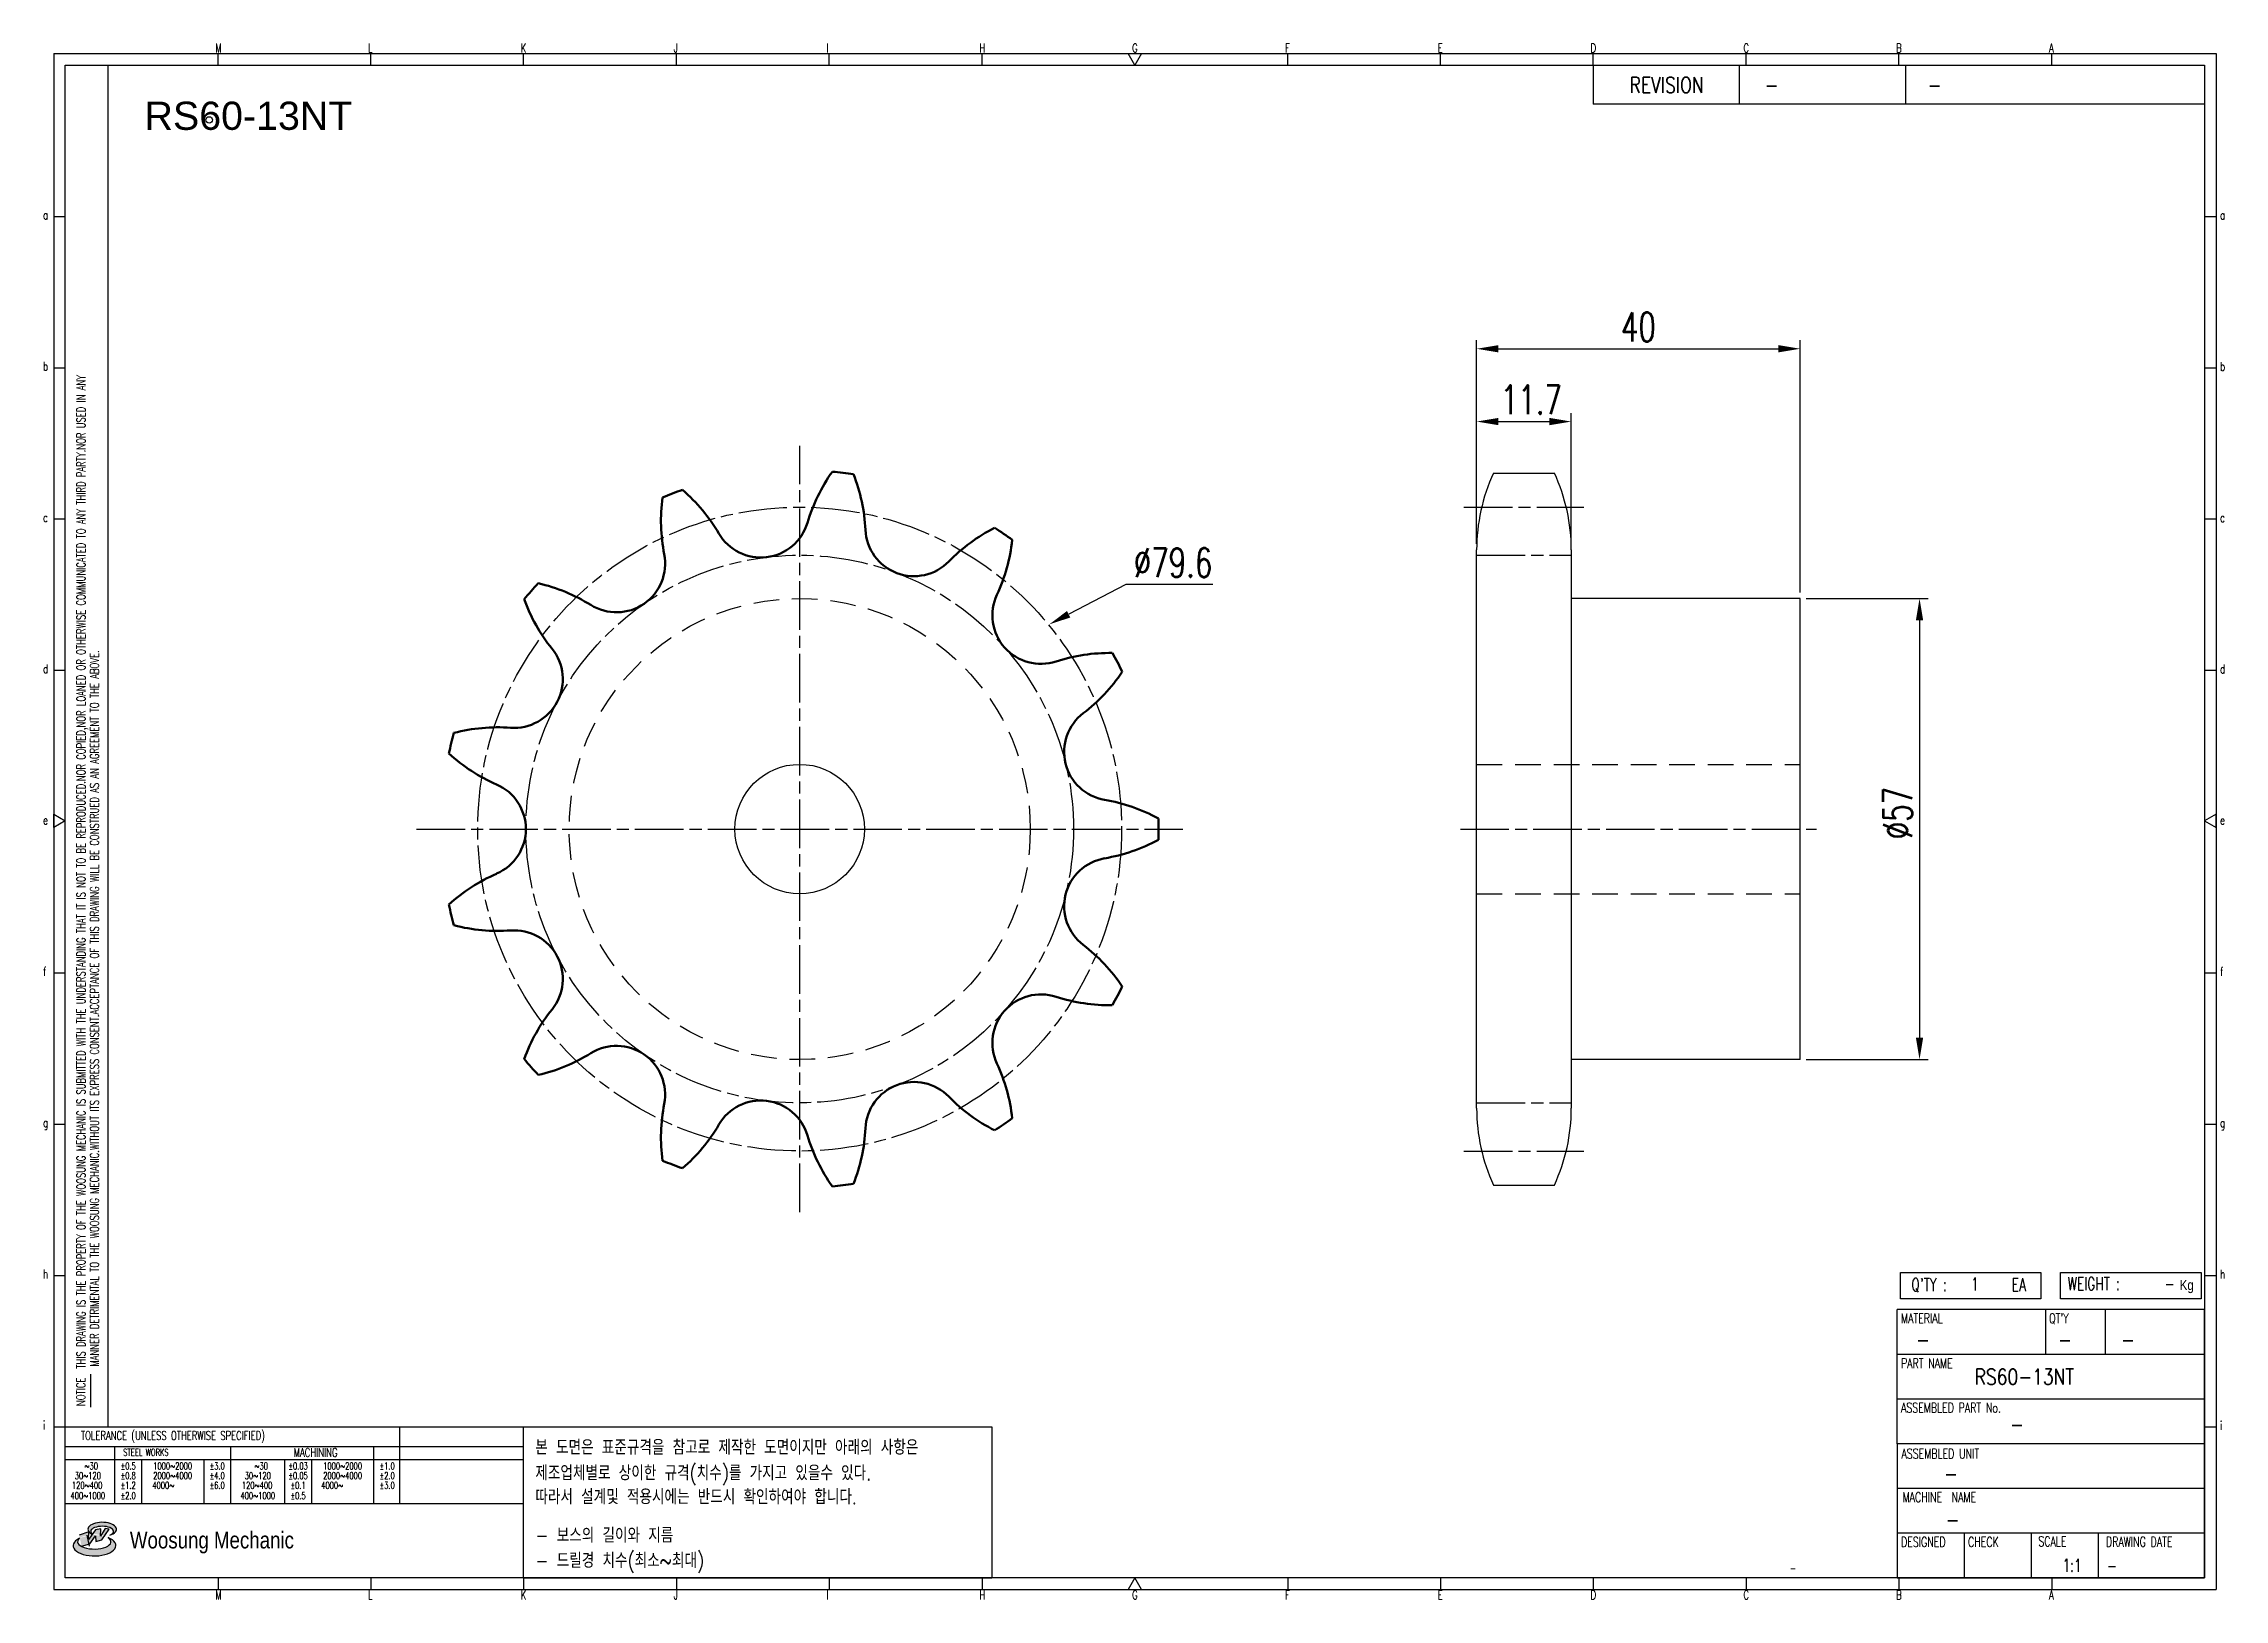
# Model space of a CAD drawing. Header units: millimetres. Extents: x 24105 to 25380, y 30 to 223.
# Drawn here: x 24105.4 to 24375, y 30.4 to 222.7 of the extents above; entities that cross this region are included whole.
import ezdxf
from ezdxf.enums import TextEntityAlignment as Align

# ---------------------------------------------------------------- set-up
doc = ezdxf.new("R2010")
doc.units = ezdxf.units.MM
for name, pattern in [('AM_ISO08W050', [18, 12, -1.5, 3, -1.5]), ('AM_ISO08W050x2', [9, 6, -0.75, 1.5, -0.75]), ('HIDDEN', [9.525, 6.35, -3.175])]:
    doc.linetypes.add(name, pattern=pattern)
for name, color, linetype, lineweight in [('AM_0N', 7, 'Continuous', 50), ('AM_7', 4, 'AM_ISO08W050', 25), ('AM_7N', 4, 'AM_ISO08W050', 25)]:
    doc.layers.add(name, color=color, linetype=linetype, lineweight=lineweight)
for name, color, linetype in [('HL', 2, 'HIDDEN'), ('S-DIM', 7, 'Continuous'), ('TITLE', 7, 'Continuous'), ('도면레이아웃', 7, 'Continuous')]:
    doc.layers.add(name, color=color, linetype=linetype)
doc.styles.add('HAN', font='ROMANS.shx', dxfattribs={"width": 0.7, "bigfont": 'whgtxt.shx'})
doc.styles.add('HKD_ST2', font='romans.shx', dxfattribs={"width": 0.7, "height": 4, "bigfont": '@extfont2.shx'})
doc.styles.add('HSG', font='SIMPLEX.shx', dxfattribs={"width": 0.7, "bigfont": 'HSG.shx'})
doc.styles.add('ROMANS', font='romans.shx', dxfattribs={"width": 0.7, "bigfont": 'whgtxt.shx'})
doc.styles.add('SLDTEXTSTYLE4', font='arial.ttf', dxfattribs={"width": 0.8})
doc.styles.get("Standard").update_dxf_attribs({"font": 'arial.ttf'})
doc.dimstyles.new('APP6', dxfattribs={"dimscale": 1.5, "dimtxt": 2.4, "dimasz": 1.8, "dimexe": 0.7, "dimexo": 0.5, "dimgap": 0.6, "dimtad": 1, "dimtoh": 1, "dimdec": 1, "dimrnd": 0.01, "dimzin": 9, "dimdsep": 46, "dimtxsty": 'HSG', "dimcen": 0, "dimclrd": 1, "dimclre": 1, "dimclrt": 256, "dimazin": 2, "dimtp": 1, "dimtm": 1, "dimtfac": 0.5, "dimtdec": 1, "dimtofl": 0, "dimtmove": 0, "dimatfit": 3, "dimfxl": 0, "dimtvp": 1, "dimtolj": 2, "dimlwd": -1, "dimlwe": -1, "dimarcsym": 0})

msp = doc.modelspace()

# ---------------------------------------------------------------- texts
at = {"color": 2}
msp.add_text('RS60-13NT', height=3.484, dxfattribs=at).set_placement((24117.92, 212.08))
at = {"style": 'HAN', "width": 0.8}
msp.add_text('RS60-13NT', height=1.936, dxfattribs=at).set_placement((24344.16, 56.98))
at = {"color": 4, "style": 'HAN', "width": 0.8}
for s, p in [('본 도면은 표준규격을 참고로 제작한 도면이지만 아래의 사항은', (24166.23, 48.31)), ('제조업체별로 상이한 규격(치수)를 가지고 있을수 있다.', (24166.23, 45.14)), ('따라서 설계및 적용시에는 반드시 확인하여야 합니다.', (24166.23, 42.19)), ('- 보스의 길이와 지름', (24166.23, 37.44)), ('- 드릴경 치수(최소~최대)', (24166.23, 34.32))]:
    msp.add_text(s, height=1.832, dxfattribs=at).set_placement(p)

# ---------------------------------------------------------------- blocks, each defined once
blk = doc.blocks.new('SUYWSHJH')
at = {"layer": '도면레이아웃'}
h = blk.add_hatch(color=10, dxfattribs=at)
h.paths.add_polyline_path([(1.544, 35.177), (1.554, 34.966), (1.779, 35.034), (2.054, 35.422), (1.908, 35.446), (1.728, 35.167), (1.741, 35.439), (1.547, 35.405), (1.292, 35.041), (1.295, 35.33), (0.943, 35.208), (1.03, 34.8), (1.336, 34.885)])
edge = h.paths.add_edge_path()
edge.add_ellipse((1.795, 35.421), major_axis=(-0.53, 0), ratio=0.487785, start_angle=122.36065, end_angle=403.39574)
edge.add_line((1.411, 35.244), (1.419, 35.261))
edge.add_ellipse((1.798, 35.344), major_axis=(-0.423, 0), ratio=0.444396, start_angle=131.58977, end_angle=386.19408, ccw=False)
edge = h.paths.add_edge_path()
edge.add_ellipse((1.512, 34.815), major_axis=(-0.793, 0), ratio=0.480113, start_angle=314.67633, end_angle=590.85213)
edge.add_ellipse((1.501, 34.958), major_axis=(-0.62, 0), ratio=0.43311, start_angle=331.7024, end_angle=574.42495, ccw=False)
for p, q in [((0, 90.118), (80.15, 90.118)), ((0, 90.118), (0, 33.191)), ((6.089, 89.693), (6.089, 90.118)), ((11.753, 89.693), (11.753, 90.118)), ((17.418, 89.693), (17.418, 90.118)), ((23.082, 89.693), (23.082, 90.118)), ((28.746, 89.693), (28.746, 90.118)), ((34.411, 89.693), (34.411, 90.118)), ((45.739, 89.693), (45.739, 90.118)), ((51.404, 89.693), (51.404, 90.118)), ((57.068, 89.693), (57.068, 90.118)), ((62.732, 89.693), (62.732, 90.118)), ((68.397, 89.693), (68.397, 90.118)), ((74.061, 89.693), (74.061, 90.118)), ((80.15, 90.118), (80.15, 33.191)), ((0, 84.085), (0.425, 84.085)), ((79.725, 84.085), (80.15, 84.085)), ((0, 78.478), (0.425, 78.478)), ((79.725, 78.478), (80.15, 78.478)), ((0, 72.87), (0.425, 72.87)), ((79.725, 72.87), (80.15, 72.87)), ((0, 67.262), (0.425, 67.262)), ((79.725, 67.262), (80.15, 67.262)), ((0, 56.047), (0.425, 56.047)), ((79.725, 56.047), (80.15, 56.047)), ((0, 50.439), (0.425, 50.439)), ((79.725, 50.439), (80.15, 50.439)), ((0, 44.832), (0.425, 44.832)), ((79.725, 44.832), (80.15, 44.832)), ((1.377, 39.947), (1.377, 41.174)), ((0, 39.224), (0.425, 39.224)), ((79.725, 39.224), (80.15, 39.224)), ((0, 33.191), (80.15, 33.191)), ((6.089, 33.616), (6.089, 33.191)), ((11.753, 33.616), (11.753, 33.191)), ((17.418, 33.616), (17.418, 33.191)), ((23.082, 33.616), (23.082, 33.191)), ((28.746, 33.616), (28.746, 33.191)), ((34.411, 33.616), (34.411, 33.191)), ((45.739, 33.616), (45.739, 33.191)), ((51.404, 33.616), (51.404, 33.191)), ((57.068, 33.616), (57.068, 33.191)), ((62.732, 33.616), (62.732, 33.191)), ((68.397, 33.616), (68.397, 33.191)), ((74.061, 33.616), (74.061, 33.191))]:
    blk.add_line(p, q)
at = {"color": 2}
for p, q in [((2.017, 39.224), (2.017, 89.693)), ((0.425, 39.224), (17.418, 39.224)), ((12.816, 39.224), (12.816, 36.382)), ((17.418, 33.616), (17.418, 39.224)), ((0.425, 38.487), (17.418, 38.487)), ((0.425, 38.012), (17.418, 38.012)), ((2.257, 38.487), (2.257, 36.382)), ((3.257, 38.012), (3.257, 36.382)), ((5.557, 38.012), (5.557, 36.382)), ((6.557, 38.5), (6.557, 36.382)), ((8.557, 38.012), (8.557, 36.382)), ((9.557, 38.026), (9.557, 36.382)), ((11.857, 38.487), (11.857, 36.382)), ((0.425, 36.382), (17.418, 36.382))]:
    blk.add_line(p, q, dxfattribs=at)
at = {"color": 6, "ltscale": 0.5}
for p, q in [((57.068, 89.693), (57.068, 88.246)), ((62.47, 89.693), (62.47, 88.246)), ((68.635, 89.693), (68.635, 88.246)), ((79.725, 88.246), (57.068, 88.246)), ((68.336, 38.59), (68.336, 43.563)), ((79.725, 43.563), (68.336, 43.563)), ((73.827, 43.563), (73.827, 41.905)), ((76.037, 43.563), (76.037, 41.905)), ((79.725, 38.59), (79.725, 43.563)), ((79.725, 41.905), (68.336, 41.905)), ((79.725, 40.248), (68.336, 40.248)), ((68.336, 38.59), (68.336, 33.616)), ((79.725, 38.59), (68.336, 38.59)), ((79.725, 33.616), (79.725, 38.59)), ((79.725, 36.932), (68.336, 36.932)), ((79.725, 35.274), (68.336, 35.274)), ((70.822, 33.616), (70.822, 35.274)), ((73.309, 33.616), (73.309, 35.274)), ((75.796, 33.616), (75.796, 35.274)), ((68.336, 33.616), (79.725, 33.616))]:
    blk.add_line(p, q, dxfattribs=at)
for points in [[(40.075, 89.693), (39.83, 90.118), (40.32, 90.118)], [(0.425, 89.693), (79.725, 89.693), (79.725, 33.616), (0.425, 33.616)], [(0.425, 61.679), (0, 61.433), (0, 61.924)], [(79.725, 61.679), (80.15, 61.433), (80.15, 61.924)], [(40.075, 33.616), (39.83, 33.191), (40.32, 33.191)]]:
    blk.add_lwpolyline(points, close=True)
at = {"layer": 'TITLE', "color": 20}
for p, q in [((68.449, 43.961), (68.449, 44.936)), ((68.449, 44.936), (73.654, 44.936)), ((73.654, 44.936), (73.654, 43.961)), ((74.39, 43.961), (74.39, 44.936)), ((74.39, 44.936), (79.595, 44.936)), ((79.595, 44.936), (79.595, 43.961)), ((73.654, 43.961), (68.449, 43.961)), ((79.595, 43.961), (74.39, 43.961))]:
    blk.add_line(p, q, dxfattribs=at)
at = {"layer": '도면레이아웃'}
for p, q in [((1.295, 35.33), (0.943, 35.208)), ((1.03, 34.8), (1.336, 34.885)), ((1.224, 35.208), (1.311, 34.8)), ((1.224, 35.208), (1.224, 35.208)), ((1.547, 35.405), (1.292, 35.041)), ((1.292, 35.041), (1.295, 35.33)), ((1.336, 34.885), (1.544, 35.177)), ((1.419, 35.261), (1.411, 35.244)), ((1.544, 35.177), (1.554, 34.966)), ((1.741, 35.439), (1.547, 35.405)), ((1.554, 34.966), (1.779, 35.034)), ((1.908, 35.446), (1.728, 35.167)), ((1.728, 35.167), (1.741, 35.439)), ((1.779, 35.034), (2.054, 35.422)), ((2.054, 35.422), (1.908, 35.446))]:
    blk.add_line(p, q, dxfattribs=at)
for centre, major_axis, ratio, start_param, end_param in [((1.795, 35.421), (-0.53, 0), 0.487785, 2.135596, 7.040584), ((1.512, 34.815), (-0.793, 0), 0.480113, 5.492138, 10.312315), ((1.501, 34.958), (-0.62, 0), 0.43311, 5.789299, 10.025607), ((1.798, 35.344), (-0.423, 0), 0.444396, 2.296675, 6.740358)]:
    blk.add_ellipse(centre, major_axis=major_axis, ratio=ratio, start_param=start_param, end_param=end_param, dxfattribs=at)
at = {"color": 4, "style": 'HKD_ST2', "width": 0.7}
for s, p in [('M', (5.988, 90.164)), ('L', (11.652, 90.164)), ('K', (17.316, 90.164)), ('J', (22.981, 90.164)), ('I', (28.645, 90.164)), ('H', (34.309, 90.164)), ('G', (39.974, 90.164)), ('F', (45.638, 90.164)), ('E', (51.302, 90.164)), ('D', (56.967, 90.164)), ('C', (62.631, 90.164)), ('B', (68.295, 90.164)), ('A', (73.96, 90.164)), ('a', (-0.395, 83.976)), ('a', (80.305, 83.97)), ('b', (-0.395, 78.368)), ('b', (80.305, 78.362)), ('c', (-0.395, 72.76)), ('c', (80.305, 72.754)), ('d', (-0.395, 67.153)), ('d', (80.305, 67.147)), ('e', (-0.395, 61.545)), ('e', (80.305, 61.539)), ('f', (-0.395, 55.937)), ('f', (80.305, 55.931)), ('g', (-0.395, 50.33)), ('g', (80.305, 50.324)), ('h', (-0.395, 44.722)), ('h', (80.305, 44.716)), ('i', (-0.395, 39.114)), ('i', (80.305, 39.108)), ('M', (5.988, 32.824)), ('L', (11.652, 32.824)), ('K', (17.316, 32.824)), ('J', (22.981, 32.824)), ('I', (28.645, 32.824)), ('H', (34.309, 32.824)), ('G', (39.974, 32.824)), ('F', (45.638, 32.824)), ('E', (51.302, 32.824)), ('D', (56.967, 32.824)), ('C', (62.631, 32.824)), ('B', (68.295, 32.824)), ('A', (73.96, 32.824))]:
    blk.add_text(s, height=0.326, dxfattribs=at).set_placement(p)
for s, height, style, width, p in [('REVISION', 0.5806, 'HAN', 0.8, (58.415, 88.664)), ('-', 0.581, 'HAN', 0.8, (63.426, 88.664)), ('-', 0.581, 'HAN', 0.8, (69.468, 88.664)), ("Q'TY : ", 0.4746, 'HKD_ST2', 0.7, (68.857, 44.253)), ('1', 0.475, 'HKD_ST2', 0.7, (71.071, 44.275)), ('EA', 0.4746, 'HKD_ST2', 0.7, (72.578, 44.253)), ('WEIGHT : ', 0.4746, 'HKD_ST2', 0.7, (74.65, 44.286)), ('-', 0.581, 'HAN', 0.8, (69.029, 42.157)), ('-', 0.581, 'HAN', 0.8, (74.289, 42.157)), ('-', 0.581, 'HAN', 0.8, (76.623, 42.157)), ('-', 0.581, 'HAN', 0.8, (72.515, 39.013)), ('-', 0.581, 'HAN', 0.8, (70.067, 37.189)), ('-', 0.581, 'HAN', 0.8, (70.126, 35.48)), ('1:1', 0.4746, 'HKD_ST2', 0.7, (74.458, 33.848)), ('-', 0.475, 'HKD_ST2', 0.7, (76.112, 33.837))]:
    blk.add_text(s, height=height, dxfattribs=dict(style=style, width=width)).set_placement(p)
at = {"color": 6, "style": 'HKD_ST2', "width": 0.7}
for s, p in [(' THIS DRAWING IS THE PROPERTY OF THE WOOSUNG MECHANIC IS SUBMITTED WITH THE UNDERSTANDING THAT IT IS NOT TO BE REPRODUCED.NOR COPIED,NOR LOANED OR OTHERWISE COMMUNICATED TO ANY THIRD PARTY.NOR USED IN ANY', (1.173, 41.217)), ('MANNER DETRIMENTAL TO THE WOOSUNG MECHANIC.WITHOUT ITS EXPRESS CONSENT.ACCEPTANCE OF THIS DRAWING WILL BE CONSTRUED AS AN AGREEMENT TO THE ABOVE.', (1.672, 41.447))]:
    blk.add_text(s, height=0.326266, rotation=90, dxfattribs=at).set_placement(p)
at = {"style": 'HKD_ST2', "width": 0.7}
blk.add_text('-', height=0.475, dxfattribs=at).set_placement((78.613, 44.286), align=Align.RIGHT)
at = {"color": 4, "style": 'HKD_ST2', "width": 0.7}
for s, height, p in [('MATERIAL', 0.3651, (68.474, 43.425)), ("QT'Y", 0.3651, (73.965, 43.425)), ('PART NAME', 0.3651, (68.474, 41.756)), ('ASSEMBLED PART No.', 0.36511, (68.474, 40.109)), ('ASSEMBLED UNIT', 0.36511, (68.49, 38.408)), ('MACHINE  NAME', 0.36511, (68.532, 36.794)), ('DESIGNED', 0.3651, (68.474, 35.136)), ('CHECK', 0.3651, (70.961, 35.136)), ('SCALE', 0.3651, (73.566, 35.153)), ('DRAWING DATE', 0.36511, (76.071, 35.141))]:
    blk.add_text(s, height=height, dxfattribs=at).set_placement(p, align=Align.TOP_LEFT)
at = {"style": 'HKD_ST2', "width": 0.7}
blk.add_text('NOTICE', height=0.3263, rotation=90, dxfattribs=at).set_placement((1.163, 39.988))
for s, height, style, width, p in [('TOLERANCE (UNLESS OTHERWISE SPECIFIED)', 0.32627, 'HKD_ST2', 0.7, (4.417, 38.896)), ('-', 0.326, 'ROMANS', 0.65, (64.469, 33.975))]:
    blk.add_text(s, height=height, dxfattribs=dict(style=style, width=width)).set_placement(p, align=Align.MIDDLE_CENTER)
at = {"color": 4, "style": 'HKD_ST2', "width": 0.7}
for s, height, p in [('STEEL WORKS', 0.26101, (3.416, 38.268)), ('MACHINING', 0.3263, (9.707, 38.27)), ('%%P0.5', 0.261, (2.757, 37.762)), ('%%P0.8', 0.261, (2.757, 37.411)), ('%%P3.0', 0.261, (6.057, 37.762)), ('%%P4.0', 0.261, (6.057, 37.411)), ('%%P0.03', 0.261, (9.057, 37.762)), ('%%P0.05', 0.261, (9.057, 37.411)), ('%%P1.0', 0.261, (12.357, 37.762)), ('%%P2.0', 0.261, (12.357, 37.411)), ('%%P1.2', 0.261, (2.757, 37.045)), ('%%P2.0', 0.261, (2.757, 36.67)), ('%%P6.0', 0.261, (6.057, 37.045)), ('%%P0.1', 0.261, (9.057, 37.045)), ('%%P0.5', 0.261, (9.057, 36.67)), ('%%P3.0', 0.261, (12.357, 37.045))]:
    blk.add_text(s, height=height, dxfattribs=at).set_placement(p, align=Align.MIDDLE)
for s, height, p in [('30%%126120', 0.261, (1.263, 37.411)), ('%%12630', 0.261, (1.389, 37.762)), ('2000%%1264000', 0.26101, (4.407, 37.411)), ('1000%%1262000', 0.26101, (4.407, 37.762)), ('30%%126120', 0.261, (7.563, 37.411)), ('%%12630', 0.261, (7.689, 37.762)), ('2000%%1264000', 0.26101, (10.707, 37.411)), ('1000%%1262000', 0.26101, (10.707, 37.762)), ('400%%1261000', 0.26101, (1.263, 36.67)), ('120%%126400', 0.26101, (1.237, 37.045)), ('4000%%126', 0.261, (4.061, 37.045)), ('400%%1261000', 0.26101, (7.563, 36.67)), ('120%%126400', 0.26101, (7.537, 37.045)), ('4000%%126', 0.261, (10.321, 37.045))]:
    blk.add_text(s, height=height, dxfattribs=at).set_placement(p, align=Align.MIDDLE_CENTER)
at = {"color": 1, "style": 'SLDTEXTSTYLE4', "width": 0.8}
blk.add_text('Woosung Mechanic', height=0.61957, dxfattribs=at).set_placement((2.822, 34.711))
at = {"layer": 'TITLE', "width": 0.8}
blk.add_text('Kg', height=0.3789, dxfattribs=at).set_placement((78.807, 44.286))
blk = doc.blocks.new('*D54')
at = {"layer": 'Defpoints', "color": 0, "transparency": 16777216}
for p in [(24229.76, 150.95), (24159.18, 114.14)]:
    blk.add_point(p, dxfattribs=at)
at = {"layer": 'S-DIM', "color": 1, "transparency": 16777216}
for p, q in [((24239.24, 155.89), (24232.16, 152.2)), ((24249.98, 155.89), (24239.24, 155.89))]:
    blk.add_line(p, q, dxfattribs=at)
blk.add_solid([(24231.95, 152.6), (24232.36, 151.8), (24229.76, 150.95)], dxfattribs=at)
at = {"layer": 'S-DIM', "transparency": 16777216, "insert": (24245.06, 158.59), "char_height": 3.6, "attachment_point": 5, "style": 'HSG'}
blk.add_mtext('\\A2;∅79.6', dxfattribs=at)
blk = doc.blocks.new('*D55')
at = {"layer": 'Defpoints', "color": 0, "transparency": 16777216}
for p in [(24294.29, 176.02), (24282.59, 160.15), (24294.29, 159.49)]:
    blk.add_point(p, dxfattribs=at)
at = {"layer": 'S-DIM', "color": 1, "transparency": 16777216}
for p, q in [((24282.59, 160.9), (24282.59, 177.07)), ((24285.29, 176.02), (24291.59, 176.02)), ((24294.29, 160.24), (24294.29, 177.07))]:
    blk.add_line(p, q, dxfattribs=at)
for points in [[(24285.29, 176.47), (24285.29, 175.57), (24282.59, 176.02)], [(24291.59, 176.47), (24291.59, 175.57), (24294.29, 176.02)]]:
    blk.add_solid(points, dxfattribs=at)
at = {"layer": 'S-DIM', "transparency": 16777216, "insert": (24289.35, 178.72), "char_height": 3.6, "attachment_point": 5, "style": 'HSG'}
blk.add_mtext('\\A2;11.7', dxfattribs=at)
blk = doc.blocks.new('*D56')
at = {"layer": 'Defpoints', "color": 0, "transparency": 16777216}
for p in [(24322.59, 185.02), (24282.59, 160.15), (24322.59, 154.15)]:
    blk.add_point(p, dxfattribs=at)
at = {"layer": 'S-DIM', "color": 1, "transparency": 16777216}
for p, q in [((24282.59, 160.9), (24282.59, 186.07)), ((24322.59, 154.9), (24322.59, 186.07)), ((24285.29, 185.02), (24319.89, 185.02))]:
    blk.add_line(p, q, dxfattribs=at)
for points in [[(24285.29, 185.47), (24285.29, 184.57), (24282.59, 185.02)], [(24319.89, 185.47), (24319.89, 184.57), (24322.59, 185.02)]]:
    blk.add_solid(points, dxfattribs=at)
at = {"layer": 'S-DIM', "transparency": 16777216, "insert": (24302.59, 187.72), "char_height": 3.6, "attachment_point": 5, "style": 'HSG'}
blk.add_mtext('\\A2;40', dxfattribs=at)
blk = doc.blocks.new('*D57')
at = {"layer": 'Defpoints', "color": 0, "transparency": 16777216}
for p in [(24322.59, 154.15), (24322.59, 97.15), (24337.34, 97.15)]:
    blk.add_point(p, dxfattribs=at)
at = {"layer": 'S-DIM', "color": 1, "transparency": 16777216}
for p, q in [((24323.34, 154.15), (24338.39, 154.15)), ((24337.34, 151.45), (24337.34, 99.85)), ((24323.34, 97.15), (24338.39, 97.15))]:
    blk.add_line(p, q, dxfattribs=at)
for points in [[(24336.89, 151.45), (24337.79, 151.45), (24337.34, 154.15)], [(24336.89, 99.85), (24337.79, 99.85), (24337.34, 97.15)]]:
    blk.add_solid(points, dxfattribs=at)
at = {"layer": 'S-DIM', "transparency": 16777216, "insert": (24334.64, 127.63), "char_height": 3.6, "attachment_point": 5, "rotation": 90, "style": 'HSG'}
blk.add_mtext('\\A2;%%c57', dxfattribs=at)

# ---------------------------------------------------------------- dimensions: what is measured, and where the dimension line sits
at = {"layer": 'S-DIM', "color": 1}
dim = msp.add_linear_dim(base=(24322.59, 185.02), p1=(24282.59, 160.15), p2=(24322.59, 154.15), dimstyle='APP6', dxfattribs=at)
dim.commit()
dim.dimension.update_dxf_attribs({"geometry": '*D56', "text_midpoint": (24302.59, 187.72)})
dim = msp.add_linear_dim(base=(24294.29, 176.02), p1=(24282.59, 160.15), p2=(24294.29, 159.49), dimstyle='APP6', dxfattribs=at)
dim.commit()
dim.dimension.update_dxf_attribs({"geometry": '*D55', "text_midpoint": (24289.35, 176.02), "dimtype": 160})
dim = msp.add_diameter_dim_2p(p1=(24159.18, 114.14), p2=(24229.76, 150.95), dimstyle='APP6', dxfattribs=at)
dim.commit()
dim.dimension.update_dxf_attribs({"geometry": '*D54', "text_midpoint": (24245.06, 155.89), "dimtype": 163})
dim = msp.add_linear_dim(base=(24337.34, 97.15), p1=(24322.59, 154.15), p2=(24322.59, 97.15), angle=90, text='%%c<>', dimstyle='APP6', dxfattribs=at)
dim.commit()
dim.dimension.update_dxf_attribs({"geometry": '*D57', "text_midpoint": (24337.34, 127.63), "dimtype": 160})

# ---------------------------------------------------------------- linework, layer by layer
for p, q in [((24284.67, 169.65), (24292.2, 169.65)), ((24282.59, 91.14), (24282.59, 160.15)), ((24294.29, 160.15), (24294.29, 91.14)), ((24322.59, 154.15), (24294.29, 154.15)), ((24322.59, 97.15), (24322.59, 154.15)), ((24322.59, 97.15), (24294.29, 97.15)), ((24284.67, 81.64), (24292.2, 81.64))]:
    msp.add_line(p, q)
at = {"color": 4}
msp.add_lwpolyline([(24164.78, 51.77), (24222.68, 51.77), (24222.68, 33.07), (24164.78, 33.07)], close=True, dxfattribs=at)
for centre, radius in [((24125.92, 213.3), 0.403), ((24198.91, 125.65), 8)]:
    msp.add_circle(centre, radius)
for centre, start, end in [((24305.29, 160.15), 155.2599, 180), ((24271.59, 160.15), 0, 24.7401), ((24305.29, 91.14), 180, 204.7401), ((24271.59, 91.14), 335.2599, 0)]:
    msp.add_arc(centre, 22.7, start, end)
at = {"layer": 'AM_0N'}
for centre, radius, start, end in [((24198.91, 125.65), 44.36, 109.0695, 112.469), ((24170.42, 151.33), 21.44, 30.3846, 49.2505), ((24220.42, 157.4), 21.44, 144.5957, 163.4615), ((24198.91, 125.65), 44.36, 81.3771, 84.7767), ((24185.62, 161.63), 21.44, 2.6923, 21.5582), ((24203.2, 163.76), 21.44, 172.288, 191.1538), ((24194.1, 165.22), 6.01, 210.3846, 343.4615), ((24213.04, 162.92), 6.01, 182.6923, 315.7692), ((24232.71, 143.77), 21.44, 116.9034, 135.7692), ((24198.91, 125.65), 44.36, 53.6848, 57.0844), ((24176.26, 158.45), 6.01, 238.0769, 11.1538), ((24203.86, 163.68), 21.44, 335, 353.8658), ((24198.91, 125.65), 44.36, 136.7618, 140.1613), ((24184.99, 161.39), 21.44, 199.9803, 218.8462), ((24161.75, 135.15), 21.44, 58.0769, 76.9428), ((24228.74, 152.08), 6.01, 155, 288.0769), ((24163.61, 144.17), 6.01, 265.7692, 38.8462), ((24237.26, 125.98), 21.44, 89.2111, 108.0769), ((24198.91, 125.65), 44.36, 25.9925, 29.3921), ((24220.97, 157.02), 21.44, 307.3077, 326.1735), ((24198.91, 125.65), 44.36, 164.4541, 167.8536), ((24161.59, 116.79), 21.44, 85.7692, 104.6351), ((24237.61, 135.19), 6.01, 127.3077, 260.3846), ((24169.98, 150.83), 21.44, 227.6726, 246.5385), ((24159.05, 125.65), 6.01, 293.4615, 66.5385), ((24233.02, 108.12), 21.44, 61.5188, 80.3846), ((24198.91, 125.65), 44.36, 358.3002, 1.6998), ((24233.02, 143.17), 21.44, 279.6154, 298.4812), ((24237.61, 116.11), 6.01, 99.6154, 232.6923), ((24169.98, 100.46), 21.44, 113.4615, 132.3274), ((24198.91, 125.65), 44.36, 192.1464, 195.5459), ((24161.59, 134.5), 21.44, 255.3649, 274.2308), ((24163.61, 107.12), 6.01, 321.1538, 94.2308), ((24220.97, 94.27), 21.44, 33.8265, 52.6923), ((24228.74, 99.21), 6.01, 71.9231, 205), ((24198.91, 125.65), 44.36, 330.6079, 334.0075), ((24184.99, 89.9), 21.44, 141.1538, 160.0197), ((24237.26, 125.31), 21.44, 251.9231, 270.7889), ((24198.91, 125.65), 44.36, 219.8387, 223.2382), ((24161.75, 116.14), 21.44, 283.0572, 301.9231), ((24176.26, 92.84), 6.01, 348.8462, 121.9231), ((24213.04, 88.38), 6.01, 44.2308, 177.3077), ((24203.86, 87.61), 21.44, 6.1342, 25), ((24203.2, 87.53), 21.44, 168.8462, 187.712), ((24194.1, 86.08), 6.01, 16.5385, 149.6154), ((24232.71, 107.53), 21.44, 224.2308, 243.0966), ((24170.42, 99.96), 21.44, 310.7495, 329.6154), ((24198.91, 125.65), 44.36, 302.9156, 306.3152), ((24220.42, 93.89), 21.44, 196.5385, 215.4043), ((24185.62, 89.67), 21.44, 338.4418, 357.3077), ((24198.91, 125.65), 44.36, 247.531, 250.9305), ((24198.91, 125.65), 44.36, 275.2233, 278.6229)]:
    msp.add_arc(centre, radius, start, end, dxfattribs=at)
at = {"layer": 'AM_7', "linetype": 'AM_ISO08W050x2'}
msp.add_circle((24198.91, 125.65), 39.8, dxfattribs=at)
at = {"layer": 'AM_7N', "linetype": 'AM_ISO08W050x2'}
for p, q in [((24198.91, 78.29), (24198.91, 173.01)), ((24281.02, 165.45), (24295.85, 165.45)), ((24282.59, 159.49), (24294.29, 159.49)), ((24151.55, 125.65), (24246.27, 125.65)), ((24280.59, 125.65), (24324.59, 125.65)), ((24282.59, 91.8), (24294.29, 91.8)), ((24281.02, 85.85), (24295.85, 85.85))]:
    msp.add_line(p, q, dxfattribs=at)
msp.add_circle((24198.91, 125.65), 33.85, dxfattribs=at)
at = {"layer": 'HL', "ltscale": 0.5}
for p, q in [((24282.59, 133.65), (24322.59, 133.65)), ((24282.59, 117.66), (24322.59, 117.66))]:
    msp.add_line(p, q, dxfattribs=at)
msp.add_circle((24198.91, 125.65), 28.5, dxfattribs=at)

# ---------------------------------------------------------------- block references
at = {"xscale": 3.334864150352273, "yscale": 3.334864150352273, "zscale": 3.334864150352273}
msp.add_blockref('SUYWSHJH', (24106.7, -79.03), dxfattribs=at)

msp.set_redraw_order([(e.dxf.handle, doc.entitydb.next_handle()) for e in msp.query("TEXT MTEXT ATTDEF DIMENSION ARC_DIMENSION")])  # texts and dimensions are drawn at this point

doc.saveas('drawing.dxf')
